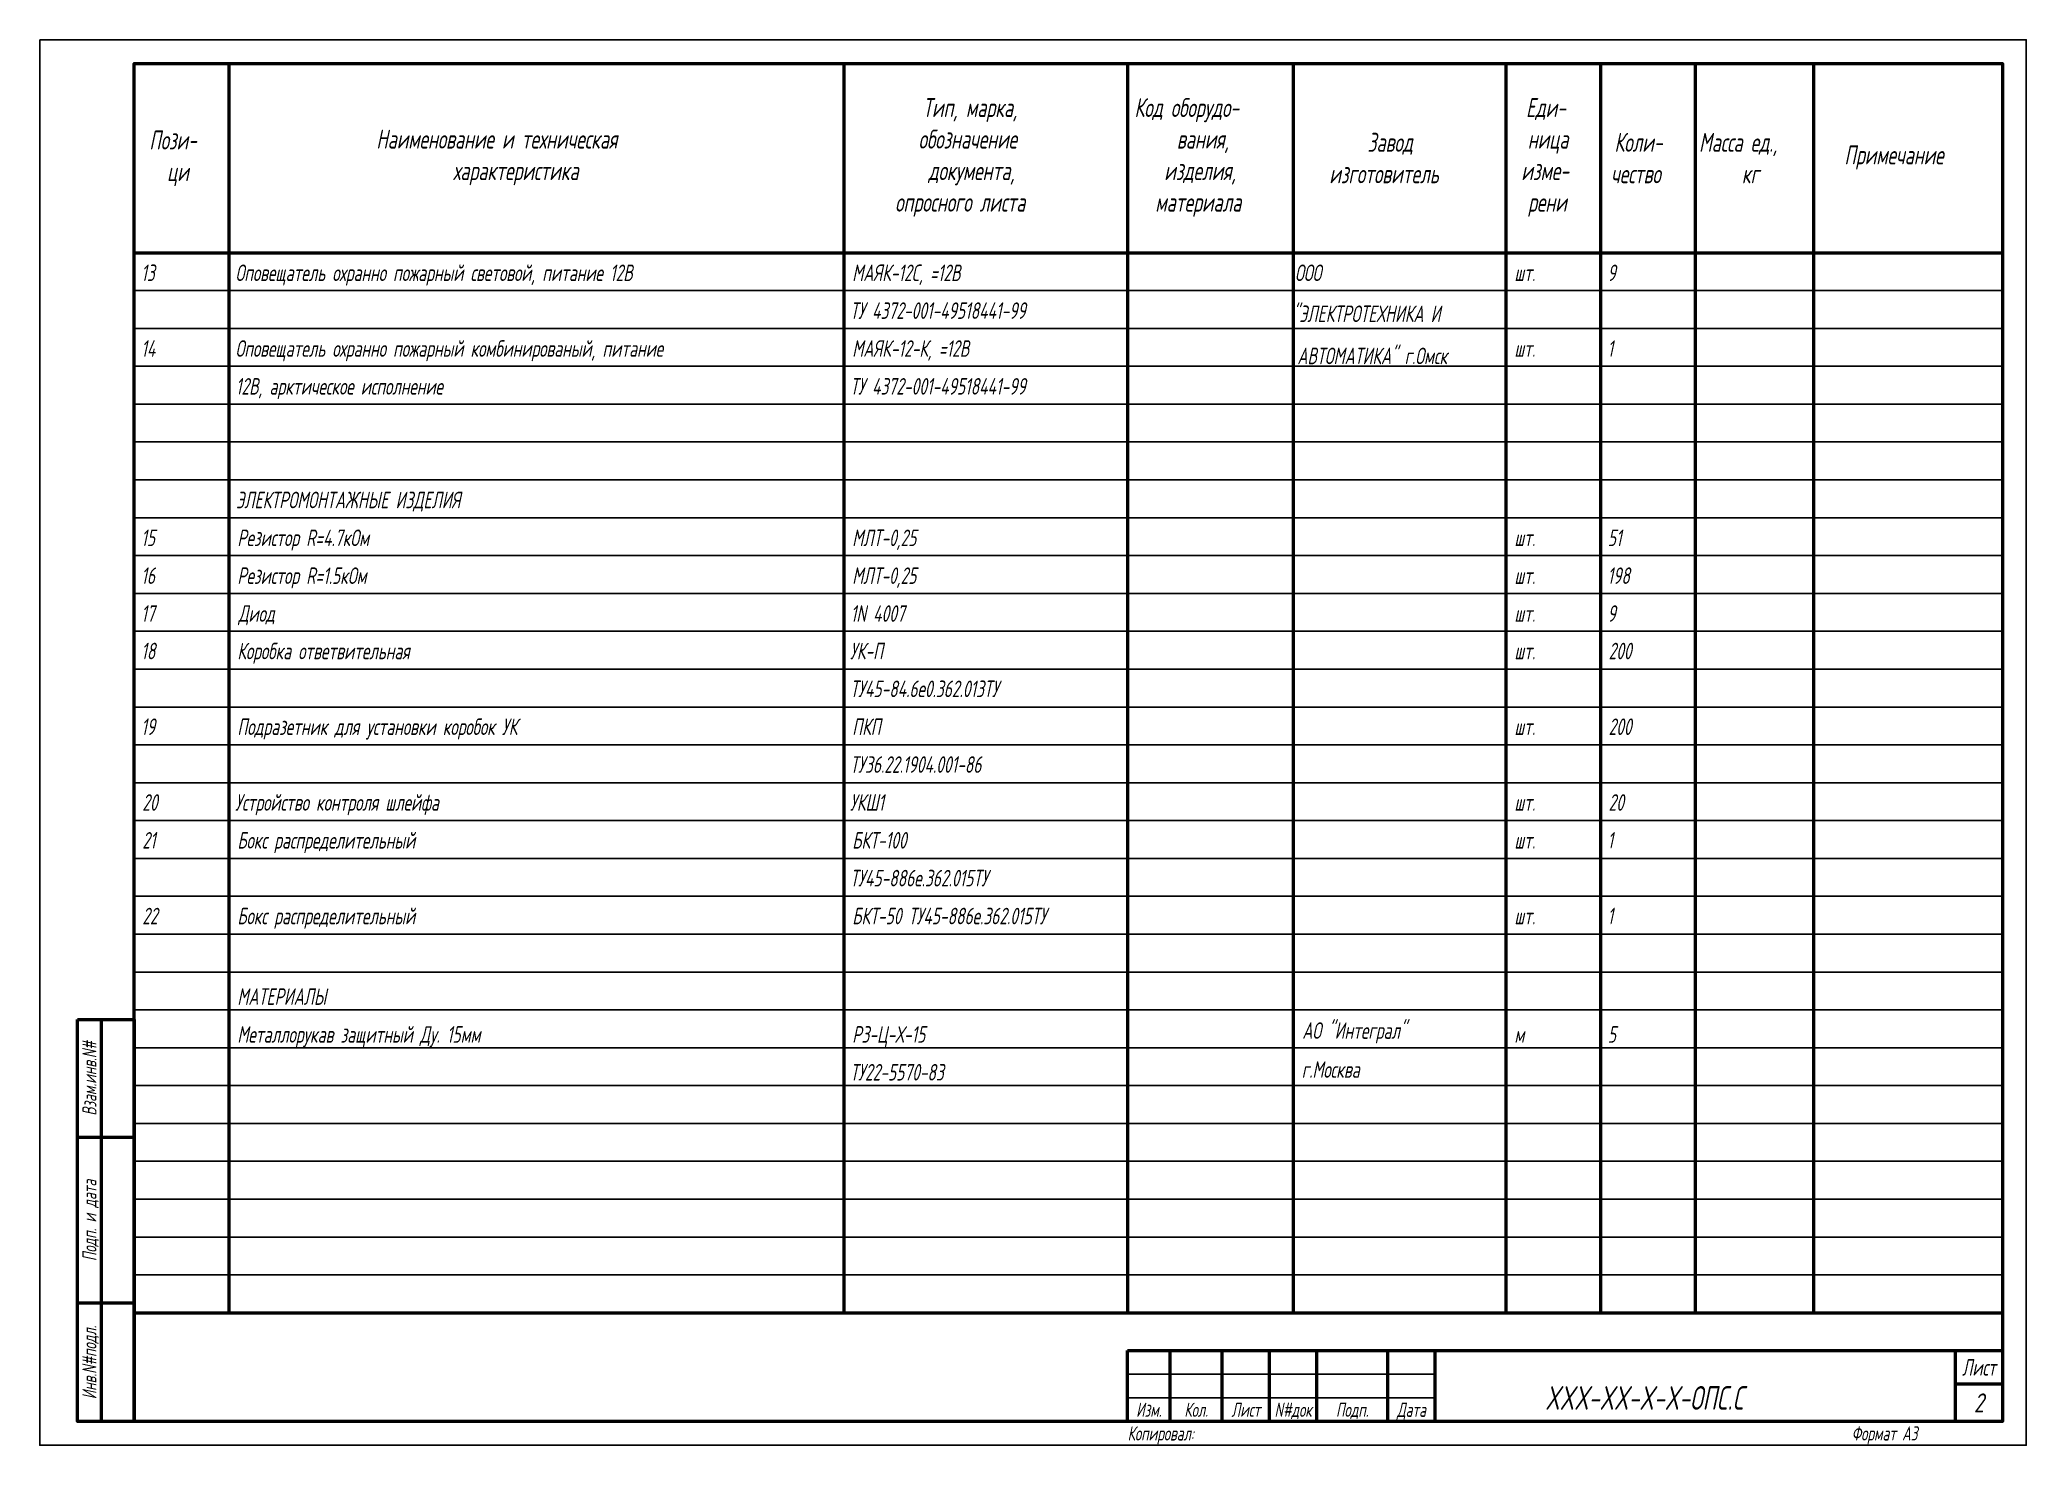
# Model space of a CAD drawing. Extents: x 0 to 1720, y -2086 to 3873.
# Drawn here: x 0 to 420, y -1788 to -1491 of the extents above; entities that cross this region are included whole.
import ezdxf
from ezdxf.enums import TextEntityAlignment as Align

# ---------------------------------------------------------------- set-up
doc = ezdxf.new("R2010")
doc.units = 0
doc.layers.add('FORMAT', color=134, linetype='Continuous')
doc.layers.add('TEXT', color=4, linetype='Continuous')
doc.styles.add('R2_5', font='romant.shx', dxfattribs={"width": 0.65, "oblique": 12, "height": 2.5})

msp = doc.modelspace()

# ---------------------------------------------------------------- texts
at = {"layer": 'FORMAT', "style": 'R2_5', "oblique": 12, "width": 0.65}
for s, p in [('Тип, марка,', (186.71, -1507.33)), ('Код оборудо-', (231.45, -1507.33)), ('Еди-', (314.23, -1507.33)), ('Пози-', (23.17, -1514.19)), ('Наименование и техническая', (71.16, -1514)), ('обозначение', (185.81, -1514)), ('вания,', (240.4, -1514)), ('Завод', (280.7, -1514.67)), ('ница', (314.6, -1514)), ('Коли-', (332.93, -1514.67)), ('Масса ед.,', (350.82, -1514.67)), ('Примечание', (381.55, -1517.33)), ('ци', (26.93, -1520.86)), ('характеристика', (87.4, -1520.67)), ('документа,', (187.87, -1520.67)), ('изделия,', (237.74, -1520.67)), ('изготовитель', (272.64, -1521.33)), ('изме-', (313.24, -1520.67)), ('чество', (332.19, -1521.33)), ('кг', (359.86, -1521.33)), ('опросного листа', (180.86, -1527.33)), ('материала', (235.85, -1527.33)), ('рени', (314.64, -1527.33))]:
    msp.add_text(s, height=4, dxfattribs=at).set_placement(p)
for s, height, p in [('Лист', 3.5, (410, -1771.54)), ('Формат А3', 3, (390.04, -1785.5))]:
    msp.add_text(s, height=height, dxfattribs=at).set_placement(p, align=Align.MIDDLE_CENTER)
for s, p in [('Изм.', (234.49, -1782)), ('Кол.', (244.49, -1782)), ('Лист', (255, -1782)), ('N#док', (265, -1782)), ('Подп.', (277.5, -1782)), ('Дата', (290, -1782))]:
    msp.add_text(s, height=3, dxfattribs=at).set_placement(p, align=Align.CENTER)
msp.add_text('Копировал:', height=3, dxfattribs=at).set_placement((230, -1785.5), align=Align.MIDDLE_LEFT)
at = {"layer": 'TEXT', "style": 'R2_5', "oblique": 12, "width": 0.65}
for s, height, p in [('13', 3.5, (21.46, -1542)), ('Оповещатель охранно пожарный световой, питание 12В', 3.5, (41.39, -1542)), ('МАЯК-12С, =12В', 3.5, (171.78, -1542)), ('ООО', 3.5, (265.39, -1542)), ('шт.', 3.5, (311.78, -1542)), ('9', 3.5, (331.46, -1542)), ('ТУ 4372-001-49518441-99', 3.5, (171.35, -1549.99)), ('"ЭЛЕКТРОТЕХНИКА И', 3.5, (264.93, -1550.66)), ('14', 3.5, (21.46, -1558)), ('Оповещатель охранно пожарный комбинированый, питание', 3.5, (41.39, -1558)), ('МАЯК-12-К, =12В', 3.5, (171.78, -1558)), ('АВТОМАТИКА" г.Омск', 3.5, (265.89, -1559.56)), ('шт.', 3.5, (311.78, -1558)), ('1', 3.5, (331.46, -1558)), ('12В, арктическое исполнение', 3.5, (41.46, -1565.99)), ('ТУ 4372-001-49518441-99', 3.5, (171.35, -1565.99)), ('ЭЛЕКТРОМОНТАЖНЫЕ ИЗДЕЛИЯ', 3.5, (41.53, -1590)), ('15', 3.5, (21.46, -1598)), ('Резистор R=4.7кОм', 3.5, (41.78, -1598)), ('МЛТ-0,25', 3.5, (171.78, -1598)), ('шт.', 3.5, (311.78, -1598)), ('51', 3.5, (331.53, -1598)), ('16', 3.5, (21.46, -1606)), ('Резистор R=1.5кОм', 3.5, (41.78, -1606)), ('МЛТ-0,25', 3.5, (171.78, -1606)), ('шт.', 3.5, (311.78, -1606)), ('198', 3.5, (331.46, -1606)), ('17', 3.5, (21.46, -1614)), ('Диод', 3.5, (42, -1614)), ('1N 4007', 3.5, (171.46, -1614)), ('шт.', 3.5, (311.78, -1614)), ('9', 3.5, (331.46, -1614)), ('18', 3.5, (21.46, -1621.92)), ('Коробка ответвительная', 3.5, (41.78, -1621.92)), ('УК-П', 3.5, (171.31, -1621.92)), ('шт.', 3.5, (311.78, -1621.92)), ('200', 3.5, (331.68, -1621.92)), ('ТУ45-84.6е0.362.013ТУ', 3.5, (171.35, -1629.91)), ('19', 3.5, (21.46, -1637.92)), ('Подразетник для установки коробок УК', 3.5, (41.78, -1637.92)), ('ПКП', 3.5, (171.78, -1637.92)), ('шт.', 3.5, (311.78, -1637.92)), ('200', 3.5, (331.68, -1637.92)), ('ТУ36.22.1904.001-86', 3.5, (171.35, -1645.91)), ('20', 3.5, (21.68, -1653.92)), ('Устройство контроля шлейфа', 3.5, (41.31, -1653.92)), ('УКШ1', 3.5, (171.31, -1653.92)), ('20', 3.5, (331.68, -1653.92)), ('шт.', 3.5, (311.78, -1653.92)), ('21', 3.5, (21.68, -1661.92)), ('Бокс распределительный', 3.5, (41.78, -1661.92)), ('БКТ-100', 3.5, (171.78, -1661.92)), ('1', 3.5, (331.46, -1661.92)), ('шт.', 3.5, (311.78, -1661.92)), ('ТУ45-886е.362.015ТУ', 3.5, (171.35, -1669.91)), ('22', 3.5, (21.68, -1677.92)), ('Бокс распределительный', 3.5, (41.78, -1677.92)), ('БКТ-50 ТУ45-886е.362.015ТУ', 3.5, (171.78, -1677.92)), ('шт.', 3.5, (311.78, -1677.92)), ('1', 3.5, (331.46, -1677.92)), ('МАТЕРИАЛЫ', 3.5, (41.78, -1694.94)), ('Металлорукав защитный Ду. 15мм', 3.5, (41.78, -1702.94)), ('РЗ-Ц-Х-15', 3.5, (171.78, -1702.94)), ('АО "Интеграл"', 3.5, (266.93, -1702.12)), ('м', 3.5, (311.78, -1702.94)), ('5', 3.5, (331.53, -1702.94)), ('ТУ22-5570-83', 3.5, (171.35, -1710.93)), ('г.Москва', 3.5, (266.82, -1710.36)), ('XXX-XX-X-X-ОПС.C', 5, (318.29, -1780.5))]:
    msp.add_text(s, height=height, dxfattribs=at).set_placement(p)
for s, p in [('Взам.инв.N#', (10.5, -1710.5)), ('Подп. и дата', (10.5, -1740.5)), ('Инв.N#подл.', (10.5, -1770.5))]:
    msp.add_text(s, height=3, rotation=90, dxfattribs=at).set_placement(p, align=Align.MIDDLE_CENTER)
at = {"layer": 'TEXT', "style": 'R2_5', "oblique": 12, "width": 0.75}
msp.add_text('2', height=4, dxfattribs=at).set_placement((410, -1779.04), align=Align.MIDDLE_CENTER)

# ---------------------------------------------------------------- linework, layer by layer
at = {"layer": 'FORMAT', "lineweight": 50}
for p, q in [((40, -1496), (40, -1760)), ((170, -1496), (170, -1760)), ((230, -1496), (230, -1760)), ((265, -1496), (265, -1760)), ((310, -1496), (310, -1760)), ((330, -1496), (330, -1760)), ((350, -1496), (350, -1760)), ((375, -1496), (375, -1760)), ((20, -1536), (415, -1536)), ((13, -1698), (13, -1783)), ((20, -1723), (8, -1723)), ((20, -1758), (8, -1758)), ((20, -1760), (415, -1760)), ((238.98, -1783), (238.98, -1768)), ((250, -1783), (250, -1768)), ((260, -1783), (260, -1768)), ((270, -1783), (270, -1768)), ((285, -1783), (285, -1768)), ((295.01, -1783), (295.01, -1768)), ((405, -1768), (405, -1783)), ((415, -1775.09), (405, -1775.09))]:
    msp.add_line(p, q, dxfattribs=at)
at = {"layer": 'FORMAT'}
for p, q in [((20, -1544), (415, -1544)), ((20, -1552), (415, -1552)), ((20, -1560), (415, -1560)), ((20, -1568), (415, -1568)), ((20, -1576), (415, -1576)), ((20, -1584), (415, -1584)), ((20, -1592), (415, -1592)), ((20, -1600), (415, -1600)), ((20, -1600), (415, -1600)), ((20, -1608), (415, -1608)), ((20, -1616), (415, -1616)), ((20, -1624), (415, -1624)), ((20, -1632), (415, -1632)), ((20, -1640), (415, -1640)), ((20, -1648), (415, -1648)), ((20, -1656), (415, -1656)), ((20, -1664), (415, -1664)), ((20, -1672), (415, -1672)), ((20, -1680), (415, -1680)), ((20, -1688), (415, -1688)), ((20, -1696), (415, -1696)), ((20, -1704), (415, -1704)), ((20, -1712), (415, -1712)), ((20, -1720), (415, -1720)), ((20, -1728), (415, -1728)), ((20, -1736), (415, -1736)), ((20, -1744), (415, -1744)), ((20, -1752), (415, -1752)), ((230, -1773), (295.01, -1773)), ((230, -1778), (295.01, -1778))]:
    msp.add_line(p, q, dxfattribs=at)
msp.add_lwpolyline([(0, -1491), (420, -1491), (420, -1788), (0, -1788)], close=True, dxfattribs=at)
at = {"layer": 'FORMAT', "lineweight": 50}
for points in [[(20, -1783), (20, -1496), (415, -1496), (415, -1783)], [(8, -1698), (20, -1698), (20, -1783), (8, -1783)], [(230, -1768), (415, -1768), (415, -1783), (230, -1783)]]:
    msp.add_lwpolyline(points, close=True, dxfattribs=at)

msp.set_redraw_order([(e.dxf.handle, doc.entitydb.next_handle()) for e in msp.query("TEXT MTEXT ATTDEF DIMENSION ARC_DIMENSION")])  # texts and dimensions are drawn at this point

doc.saveas('drawing.dxf')
